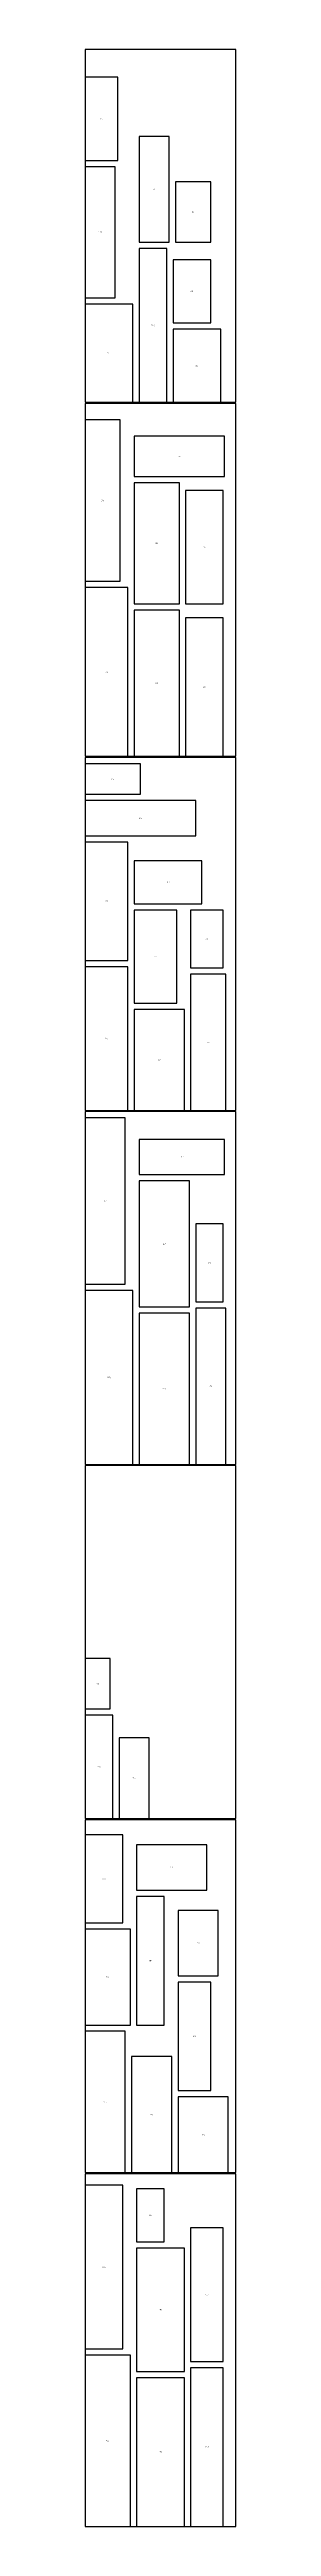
# Model space of a CAD drawing. Header units: metres. Extents: x 0 to 600, y 0 to 9830.
import ezdxf

# ---------------------------------------------------------------- set-up
doc = ezdxf.new("R2010")
doc.units = ezdxf.units.M

msp = doc.modelspace()

# ---------------------------------------------------------------- linework, layer by layer
for points in [[(0, 8430), (600, 8430), (600, 9830), (0, 9830), (0, 8430)], [(0, 9390), (130, 9390), (130, 9720), (0, 9720), (0, 9390)], [(215, 9065), (335, 9065), (335, 9485), (215, 9485), (215, 9065)], [(0, 8845), (120, 8845), (120, 9365), (0, 9365), (0, 8845)], [(360, 9065), (500, 9065), (500, 9305), (360, 9305), (360, 9065)], [(215, 8430), (325, 8430), (325, 9040), (215, 9040), (215, 8430)], [(350, 8745), (500, 8745), (500, 8995), (350, 8995), (350, 8745)], [(0, 8430), (190, 8430), (190, 8820), (0, 8820), (0, 8430)], [(350, 8430), (540, 8430), (540, 8720), (350, 8720), (350, 8430)], [(0, 7025), (600, 7025), (600, 8425), (0, 8425), (0, 7025)], [(0, 7720), (140, 7720), (140, 8360), (0, 8360), (0, 7720)], [(195, 8135), (555, 8135), (555, 8295), (195, 8295), (195, 8135)], [(195, 7630), (375, 7630), (375, 8110), (195, 8110), (195, 7630)], [(400, 7630), (550, 7630), (550, 8080), (400, 8080), (400, 7630)], [(0, 7025), (170, 7025), (170, 7695), (0, 7695), (0, 7025)], [(195, 7025), (375, 7025), (375, 7605), (195, 7605), (195, 7025)], [(400, 7025), (550, 7025), (550, 7575), (400, 7575), (400, 7025)], [(0, 5620), (600, 5620), (600, 7020), (0, 7020), (0, 5620)], [(0, 6875), (220, 6875), (220, 6995), (0, 6995), (0, 6875)], [(0, 6710), (440, 6710), (440, 6850), (0, 6850), (0, 6710)], [(0, 6215), (170, 6215), (170, 6685), (0, 6685), (0, 6215)], [(195, 6440), (465, 6440), (465, 6610), (195, 6610), (195, 6440)], [(195, 6045), (365, 6045), (365, 6415), (195, 6415), (195, 6045)], [(420, 6185), (550, 6185), (550, 6415), (420, 6415), (420, 6185)], [(0, 5620), (170, 5620), (170, 6190), (0, 6190), (0, 5620)], [(420, 5620), (560, 5620), (560, 6160), (420, 6160), (420, 5620)], [(195, 5620), (395, 5620), (395, 6020), (195, 6020), (195, 5620)], [(0, 4215), (600, 4215), (600, 5615), (0, 5615), (0, 4215)], [(0, 4930), (160, 4930), (160, 5590), (0, 5590), (0, 4930)], [(215, 5365), (555, 5365), (555, 5505), (215, 5505), (215, 5365)], [(215, 4840), (415, 4840), (415, 5340), (215, 5340), (215, 4840)], [(440, 4860), (550, 4860), (550, 5170), (440, 5170), (440, 4860)], [(0, 4215), (190, 4215), (190, 4905), (0, 4905), (0, 4215)], [(440, 4215), (560, 4215), (560, 4835), (440, 4835), (440, 4215)], [(215, 4215), (415, 4215), (415, 4815), (215, 4815), (215, 4215)], [(0, 2810), (600, 2810), (600, 4210), (0, 4210), (0, 2810)], [(0, 3245), (100, 3245), (100, 3445), (0, 3445), (0, 3245)], [(0, 2810), (110, 2810), (110, 3220), (0, 3220), (0, 2810)], [(135, 2810), (255, 2810), (255, 3130), (135, 3130), (135, 2810)], [(0, 1405), (600, 1405), (600, 2805), (0, 2805), (0, 1405)], [(0, 2395), (150, 2395), (150, 2745), (0, 2745), (0, 2395)], [(205, 2525), (485, 2525), (485, 2705), (205, 2705), (205, 2525)], [(205, 1990), (315, 1990), (315, 2500), (205, 2500), (205, 1990)], [(0, 1990), (180, 1990), (180, 2370), (0, 2370), (0, 1990)], [(370, 2185), (530, 2185), (530, 2445), (370, 2445), (370, 2185)], [(370, 1730), (500, 1730), (500, 2160), (370, 2160), (370, 1730)], [(0, 1405), (160, 1405), (160, 1965), (0, 1965), (0, 1405)], [(185, 1405), (345, 1405), (345, 1865), (185, 1865), (185, 1405)], [(370, 1405), (570, 1405), (570, 1705), (370, 1705), (370, 1405)], [(0, 0), (600, 0), (600, 1400), (0, 1400), (0, 0)], [(0, 705), (150, 705), (150, 1355), (0, 1355), (0, 705)], [(205, 1130), (315, 1130), (315, 1340), (205, 1340), (205, 1130)], [(420, 655), (550, 655), (550, 1185), (420, 1185), (420, 655)], [(205, 615), (395, 615), (395, 1105), (205, 1105), (205, 615)], [(0, 0), (180, 0), (180, 680), (0, 680), (0, 0)], [(205, 0), (395, 0), (395, 590), (205, 590), (205, 0)], [(420, 0), (550, 0), (550, 630), (420, 630), (420, 0)]]:
    msp.add_lwpolyline(points, close=True)

# ---------------------------------------------------------------- texts
at = {"char_height": 2, "attachment_point": 5}
for s, insert in [('Object N\\P440.0kg', (65, 9555)), ('Object W\\P1400.0kg', (275, 9275)), ('Object E\\P600.0kg', (430, 9185)), ('Object AG\\P2400.0kg', (60, 9105)), ('Object F\\P700.0kg', (425, 8870)), ('Object AP\\P3300.0kg', (270, 8735)), ('Object T\\P1100.0kg', (95, 8625)), ('Object J\\P900.0kg', (445, 8575)), ('Object Q\\P770.0kg', (375, 8215)), ('Object AS\\P3600.0kg', (70, 8040)), ('Object AC\\P2000.0kg', (285, 7870)), ('Object Z\\P1700.0kg', (475, 7855)), ('Object AV\\P3900.0kg', (85, 7360)), ('Object AM\\P3000.0kg', (285, 7315)), ('Object AJ\\P2700.0kg', (475, 7300)), ('Object C\\P400.0kg', (110, 6935)), ('Object Y\\P1600.0kg', (220, 6780)), ('Object H\\P400.0kg', (330, 6525)), ('Object AB\\P1900.0kg', (85, 6450)), ('Object D\\P500.0kg', (485, 6300)), ('Object R\\P880.0kg', (280, 6230)), ('Object AL\\P2900.0kg', (85, 5905)), ('Object U\\P1200.0kg', (295, 5820)), ('Object AI\\P2600.0kg', (490, 5890)), ('Object O\\P550.0kg', (385, 5435)), ('Object AU\\P3800.0kg', (80, 5260)), ('Object AE\\P2200.0kg', (315, 5090)), ('Object L\\P220.0kg', (495, 5015)), ('Object AX\\P4100.0kg', (95, 4560)), ('Object AQ\\P3400.0kg', (500, 4525)), ('Object AO\\P3200.0kg', (315, 4515)), ('Object A\\P300.0kg', (50, 3345)), ('Object V\\P1300.0kg', (55, 3015)), ('Object M\\P330.0kg', (195, 2970)), ('Object P\\P660.0kg', (75, 2570)), ('Object I\\P400.0kg', (345, 2615)), ('Object G\\P800.0kg', (450, 2315)), ('Object S\\P990.0kg', (90, 2180)), ('Object AF\\P2300.0kg', (260, 2245)), ('Object X\\P1500.0kg', (435, 1945)), ('Object AK\\P2800.0kg', (80, 1685)), ('Object AA\\P1800.0kg', (265, 1635)), ('Object K\\P1000.0kg', (470, 1555)), ('Object B\\P350.0kg', (260, 1235)), ('Object AT\\P3700.0kg', (75, 1030)), ('Object AH\\P2500.0kg', (485, 920)), ('Object AD\\P2100.0kg', (300, 860)), ('Object AW\\P4000.0kg', (90, 340)), ('Object AN\\P3100.0kg', (300, 295)), ('Object AR\\P3500.0kg', (485, 315))]:
    msp.add_mtext(s, dxfattribs=dict(at, insert=insert))

doc.saveas('drawing.dxf')
